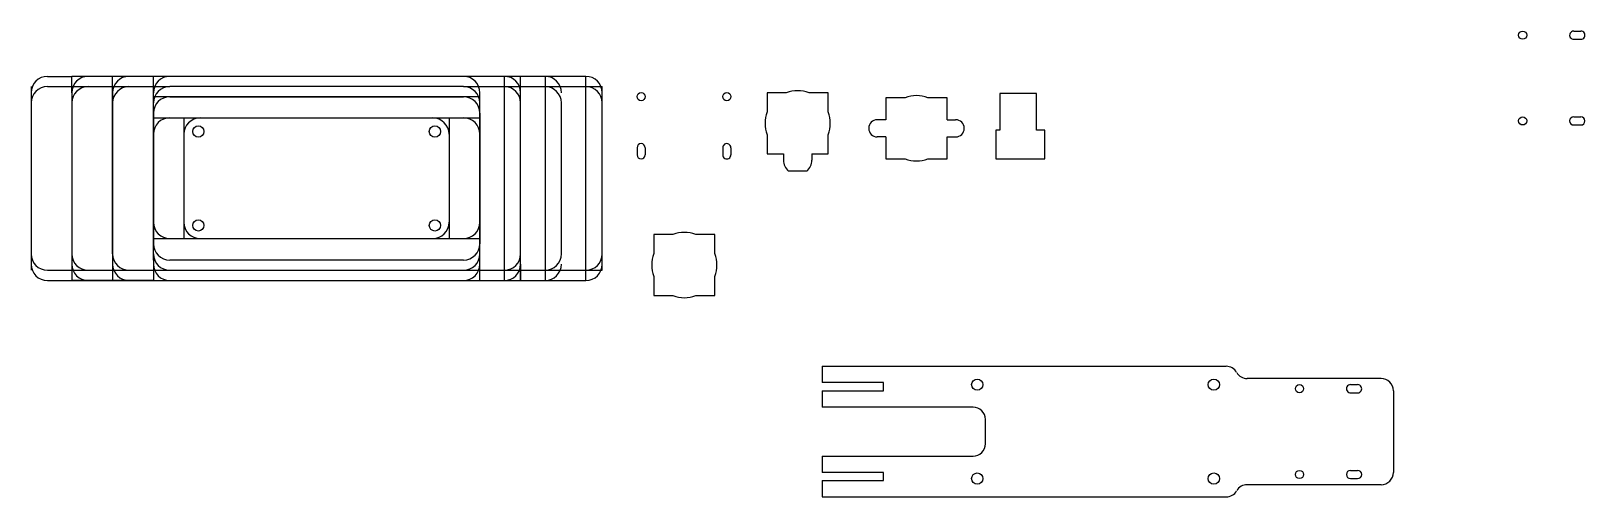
# Model space of a CAD drawing. Header units: millimetres. Extents: x -482 to 210, y -91 to 455.
# Drawn here: x -482.4 to -101.6, y -90.8 to 23.3 of the extents above; entities that cross this region are included whole.
import ezdxf

# ---------------------------------------------------------------- set-up
doc = ezdxf.new("R2010")
doc.units = ezdxf.units.MM
doc.layers.get('0').update_dxf_attribs({"lineweight": 25, "true_color": 0xffffff})

msp = doc.modelspace()

# ---------------------------------------------------------------- linework, layer by layer
for p, q in [((-104.33, 23.26), (-102.58, 23.26)), ((-104.24, 21.27), (-102.58, 21.26)), ((-478.45, 12.17), (-472.45, 12.17)), ((-352.45, 12.17), (-472.45, 12.17)), ((-372.45, 12.17), (-472.45, 12.17)), ((-472.45, 8.17), (-472.45, 12.17)), ((-356.45, 12.17), (-468.45, 12.17)), ((-462.45, 8.17), (-462.45, 12.17)), ((-372.45, 12.17), (-452.45, 12.17)), ((-452.45, 8.17), (-452.45, 12.17)), ((-376.45, 12.17), (-448.45, 12.17)), ((-366.45, 12.17), (-366.45, -37.83)), ((-362.45, -37.83), (-362.45, 12.17)), ((-346.45, 12.17), (-356.45, 12.17)), ((-356.45, 12.17), (-356.45, -37.83)), ((-346.45, -37.83), (-346.45, 12.17)), ((-482.45, 9.67), (-482.45, -35.33)), ((-478.45, 9.67), (-448.45, 9.67)), ((-472.45, 8.17), (-472.45, -37.83)), ((-462.45, -31.33), (-462.45, 8.17)), ((-462.45, 8.17), (-462.45, -33.83)), ((-452.45, 5.67), (-452.45, 8.17)), ((-376.45, 9.67), (-448.45, 9.67)), ((-376.45, 9.67), (-342.45, 9.67)), ((-372.45, -37.83), (-372.45, 8.17)), ((-342.45, -35.33), (-342.45, 9.67)), ((-297.34, 8.16), (-302.05, 8.16)), ((-302.05, 8.16), (-302.05, 3.44)), ((-287.05, 8.16), (-291.77, 8.16)), ((-287.05, 3.44), (-287.05, 8.16)), ((-245, 8), (-245.03, -1)), ((-236, 8), (-245, 8)), ((-236, 8), (-245, 8)), ((-245, 8), (-245, -1)), ((-236.03, -1), (-236, 8)), ((-236, -1), (-236, 8)), ((-482.45, 5.67), (-482.45, -31.33)), ((-472.45, 5.67), (-472.45, -31.33)), ((-462.45, 5.67), (-462.45, -31.33)), ((-452.45, -32.83), (-452.45, 7.17)), ((-372.45, 7.17), (-452.45, 7.17)), ((-448.45, 7.17), (-376.45, 7.17)), ((-372.45, -31.33), (-372.45, 5.67)), ((-362.45, -31.33), (-362.45, 5.67)), ((-352.45, -31.33), (-352.45, 5.67)), ((-342.45, -31.33), (-342.45, 5.67)), ((-268.2, 6.95), (-272.92, 6.95)), ((-272.92, 6.95), (-272.92, 1.55)), ((-257.92, 6.95), (-262.64, 6.95)), ((-257.92, 1.55), (-257.92, 6.95)), ((-452.5, 2.02), (-372.45, 2.02)), ((-452.45, 3.17), (-452.45, -28.83)), ((-445, 2), (-445, -27.57)), ((-380, 2), (-380, -27.57)), ((-372.45, 3.17), (-372.45, -28.83)), ((-272.92, 1.55), (-275.02, 1.55)), ((-257.92, 1.55), (-255.82, 1.55)), ((-104.33, 2.26), (-102.58, 2.26)), ((-104.33, 0.26), (-102.58, 0.26)), ((-302.05, -2.13), (-302.05, -6.84)), ((-287.05, -6.84), (-287.05, -2.13)), ((-272.92, -2.65), (-275.02, -2.65)), ((-272.92, -2.65), (-272.92, -8.05)), ((-257.92, -8.05), (-257.92, -2.65)), ((-257.92, -2.65), (-255.82, -2.65)), ((-245.03, -1), (-246, -1)), ((-246, -1), (-246, -8)), ((-246, -1), (-246, -8)), ((-234, -1), (-236.03, -1)), ((-234, -8), (-234, -1)), ((-234, -8), (-234, -1)), ((-333.92, -5.3), (-333.92, -7.05)), ((-331.92, -5.3), (-331.92, -7.05)), ((-312.92, -5.39), (-312.92, -7.05)), ((-310.92, -5.3), (-310.92, -7.05)), ((-302.05, -6.84), (-298.05, -6.84)), ((-298.05, -6.84), (-298.05, -8.34)), ((-291.05, -6.84), (-287.05, -6.84)), ((-291.05, -6.84), (-291.05, -8.34)), ((-292.25, -11.04), (-296.8, -11.04)), ((-272.92, -8.05), (-268.2, -8.05)), ((-262.64, -8.05), (-257.92, -8.05)), ((-246, -8), (-234, -8)), ((-246, -8), (-234, -8)), ((-325.11, -26.54), (-329.82, -26.54)), ((-329.82, -26.54), (-329.82, -31.26)), ((-314.82, -26.54), (-319.54, -26.54)), ((-314.82, -31.26), (-314.82, -26.54)), ((-452.49, -27.57), (-372.45, -27.57)), ((-462.45, -33.83), (-462.45, -37.83)), ((-452.45, -32.83), (-452.45, -37.83)), ((-376.45, -32.83), (-448.45, -32.83)), ((-362.45, -33.83), (-362.45, -37.83)), ((-478.45, -35.33), (-448.45, -35.33)), ((-478.45, -37.83), (-472.45, -37.83)), ((-472.45, -37.83), (-352.45, -37.83)), ((-472.45, -37.83), (-372.45, -37.83)), ((-472.45, -37.83), (-452.45, -37.83)), ((-452.45, -37.83), (-472.45, -37.83)), ((-472.45, -37.83), (-472.45, -37.83)), ((-468.45, -37.83), (-356.45, -37.83)), ((-452.45, -37.83), (-452.45, -37.83)), ((-452.45, -37.83), (-372.45, -37.83)), ((-448.45, -35.33), (-376.45, -35.33)), ((-448.45, -37.83), (-376.45, -37.83)), ((-376.45, -35.33), (-342.45, -35.33)), ((-366.45, -37.83), (-346.45, -37.83)), ((-329.82, -36.82), (-329.82, -41.54)), ((-314.82, -41.54), (-314.82, -36.82)), ((-329.82, -41.54), (-325.11, -41.54)), ((-319.54, -41.54), (-314.82, -41.54)), ((-288.54, -58.85), (-189.54, -58.85)), ((-288.54, -58.85), (-288.54, -62.85)), ((-273.54, -62.85), (-288.54, -62.85)), ((-273.54, -64.85), (-273.54, -62.85)), ((-186.54, -61.85), (-186.54, -61.85)), ((-151.54, -61.85), (-184.34, -61.85)), ((-159.04, -63.35), (-157.29, -63.35)), ((-288.54, -64.85), (-273.54, -64.85)), ((-288.54, -64.85), (-288.54, -68.85)), ((-158.95, -65.34), (-157.29, -65.35)), ((-148.54, -64.85), (-148.54, -84.85)), ((-251.54, -68.85), (-288.54, -68.85)), ((-248.54, -77.85), (-248.54, -71.85)), ((-288.54, -80.85), (-251.54, -80.85)), ((-288.54, -80.85), (-288.54, -84.85)), ((-273.54, -84.85), (-288.54, -84.85)), ((-288.54, -86.85), (-273.54, -86.85)), ((-288.54, -86.85), (-288.54, -90.85)), ((-273.54, -86.85), (-273.54, -84.85)), ((-159.04, -84.35), (-157.29, -84.35)), ((-159.04, -86.35), (-157.29, -86.35)), ((-288.54, -90.85), (-189.54, -90.85)), ((-186.54, -87.85), (-186.54, -87.85)), ((-151.54, -87.85), (-184.34, -87.85))]:
    msp.add_line(p, q)
for centre, radius in [((-116.83, 22.26), 1), ((-332.92, 7.2), 1), ((-311.92, 7.2), 1), ((-441.45, -1.33), 1.38), ((-383.45, -1.33), 1.38), ((-116.83, 1.26), 1), ((-441.45, -24.33), 1.38), ((-383.45, -24.33), 1.38), ((-250.54, -63.35), 1.38), ((-192.54, -63.35), 1.38), ((-171.54, -64.35), 1), ((-250.54, -86.35), 1.38), ((-192.54, -86.35), 1.38), ((-171.54, -85.35), 1)]:
    msp.add_circle(centre, radius)
for centre, radius, start, end in [((-104.33, 22.26), 1, 90, 275.0006), ((-102.58, 22.26), 1, 269.8688, 90), ((-478.45, 8.17), 4, 90, 180), ((-468.45, 8.17), 4, 90, 180), ((-458.45, 8.17), 4, 90, 180), ((-448.45, 8.17), 4, 90, 180), ((-376.45, 8.17), 4, 0, 90), ((-366.45, 8.17), 4, 0, 90), ((-356.45, 8.17), 4, 0, 90), ((-346.45, 8.17), 4, 0, 90), ((-478.45, 5.67), 4, 90, 180), ((-468.45, 5.67), 4, 90, 180), ((-458.45, 5.67), 4, 90, 180), ((-448.45, 5.67), 4, 90, 180), ((-376.45, 5.67), 4, 0, 90), ((-366.45, 5.67), 4, 0, 90), ((-356.45, 5.67), 4, 0, 90), ((-346.45, 5.67), 4, 0, 90), ((-294.55, 0.66), 8, 90, 110.3641), ((-294.55, 0.66), 8, 90, 110.3641), ((-294.55, 0.66), 8, 90, 110.3641), ((-294.55, 0.66), 8, 69.6359, 90), ((-448.45, 3.17), 4, 90, 180), ((-376.45, 3.17), 4, 0, 90), ((-265.42, -0.55), 8, 90, 110.3641), ((-265.42, -0.55), 8, 90, 110.3641), ((-265.42, -0.55), 8, 90, 110.3641), ((-265.42, -0.55), 8, 69.6359, 90), ((-448.45, -1.99), 4, 90, 180), ((-441, -2), 4, 90, 180), ((-384, -2), 4, 0, 90), ((-376.45, -1.99), 4, 0, 90), ((-294.55, 0.66), 8, 159.6359, 200.3641), ((-294.55, 0.66), 8, 159.6359, 200.3641), ((-294.55, 0.66), 8, 339.6359, 20.3641), ((-294.55, 0.66), 8, 339.6359, 20.3641), ((-275.02, -0.55), 2.1, 90, 270), ((-255.82, -0.55), 2.1, 270, 90), ((-104.33, 1.26), 1, 90, 270), ((-102.58, 1.26), 1, 270, 90), ((-332.92, -5.3), 1, 0, 180), ((-332.92, -7.05), 1, 180, 0), ((-311.92, -5.3), 1, 0, 185.0006), ((-311.92, -7.05), 1, 179.8688, 0), ((-294.55, -8.34), 3.5, 180, 230.312), ((-294.55, -8.34), 3.5, 309.5204, 0), ((-265.42, -0.55), 8, 249.6359, 290.3641), ((-265.42, -0.55), 8, 249.6359, 290.3641), ((-448.44, -23.57), 4, 180, 270), ((-441, -23.57), 4, 180, 270), ((-384, -23.56), 4, 270, 0), ((-376.46, -23.56), 4, 270, 0), ((-322.32, -34.04), 8, 90, 110.3641), ((-322.32, -34.04), 8, 90, 110.3641), ((-322.32, -34.04), 8, 90, 110.3641), ((-322.32, -34.04), 8, 69.6359, 90), ((-448.45, -28.83), 4, 180, 270), ((-376.45, -28.83), 4, 270, 0), ((-478.45, -31.33), 4, 180, 270), ((-478.45, -33.83), 4, 180, 270), ((-468.45, -31.33), 4, 180, 270), ((-468.45, -33.83), 4, 180, 270), ((-458.45, -31.33), 4, 180, 270), ((-458.45, -33.83), 4, 180, 270), ((-448.45, -31.33), 4, 180, 270), ((-448.45, -33.83), 4, 180, 270), ((-376.45, -31.33), 4, 270, 0), ((-376.45, -33.83), 4, 270, 0), ((-366.45, -31.33), 4, 270, 0), ((-366.45, -33.83), 4, 270, 0), ((-356.45, -31.33), 4, 270, 0), ((-356.45, -33.83), 4, 270, 0), ((-346.45, -31.33), 4, 270, 0), ((-346.45, -33.83), 4, 270, 0), ((-322.32, -34.04), 8, 159.6359, 200.3641), ((-322.32, -34.04), 8, 159.6359, 200.3641), ((-322.32, -34.04), 8, 339.6359, 20.3641), ((-322.32, -34.04), 8, 339.6359, 20.3641), ((-322.32, -34.04), 8, 249.6359, 290.3641), ((-189.54, -61.85), 3, 30, 90), ((-184.34, -58.85), 3, 210, 270), ((-159.04, -64.35), 1, 90, 275.0006), ((-157.29, -64.35), 1, 269.8688, 90), ((-151.54, -64.85), 3, 0, 90), ((-251.54, -71.85), 3, 0, 90), ((-251.54, -77.85), 3, 270, 0), ((-159.04, -85.35), 1, 90, 270), ((-157.29, -85.35), 1, 270, 90), ((-151.54, -84.85), 3, 270, 360), ((-189.54, -87.85), 3, 270, 330), ((-184.34, -90.85), 3, 90, 150)]:
    msp.add_arc(centre, radius, start, end)

doc.saveas('drawing.dxf')
